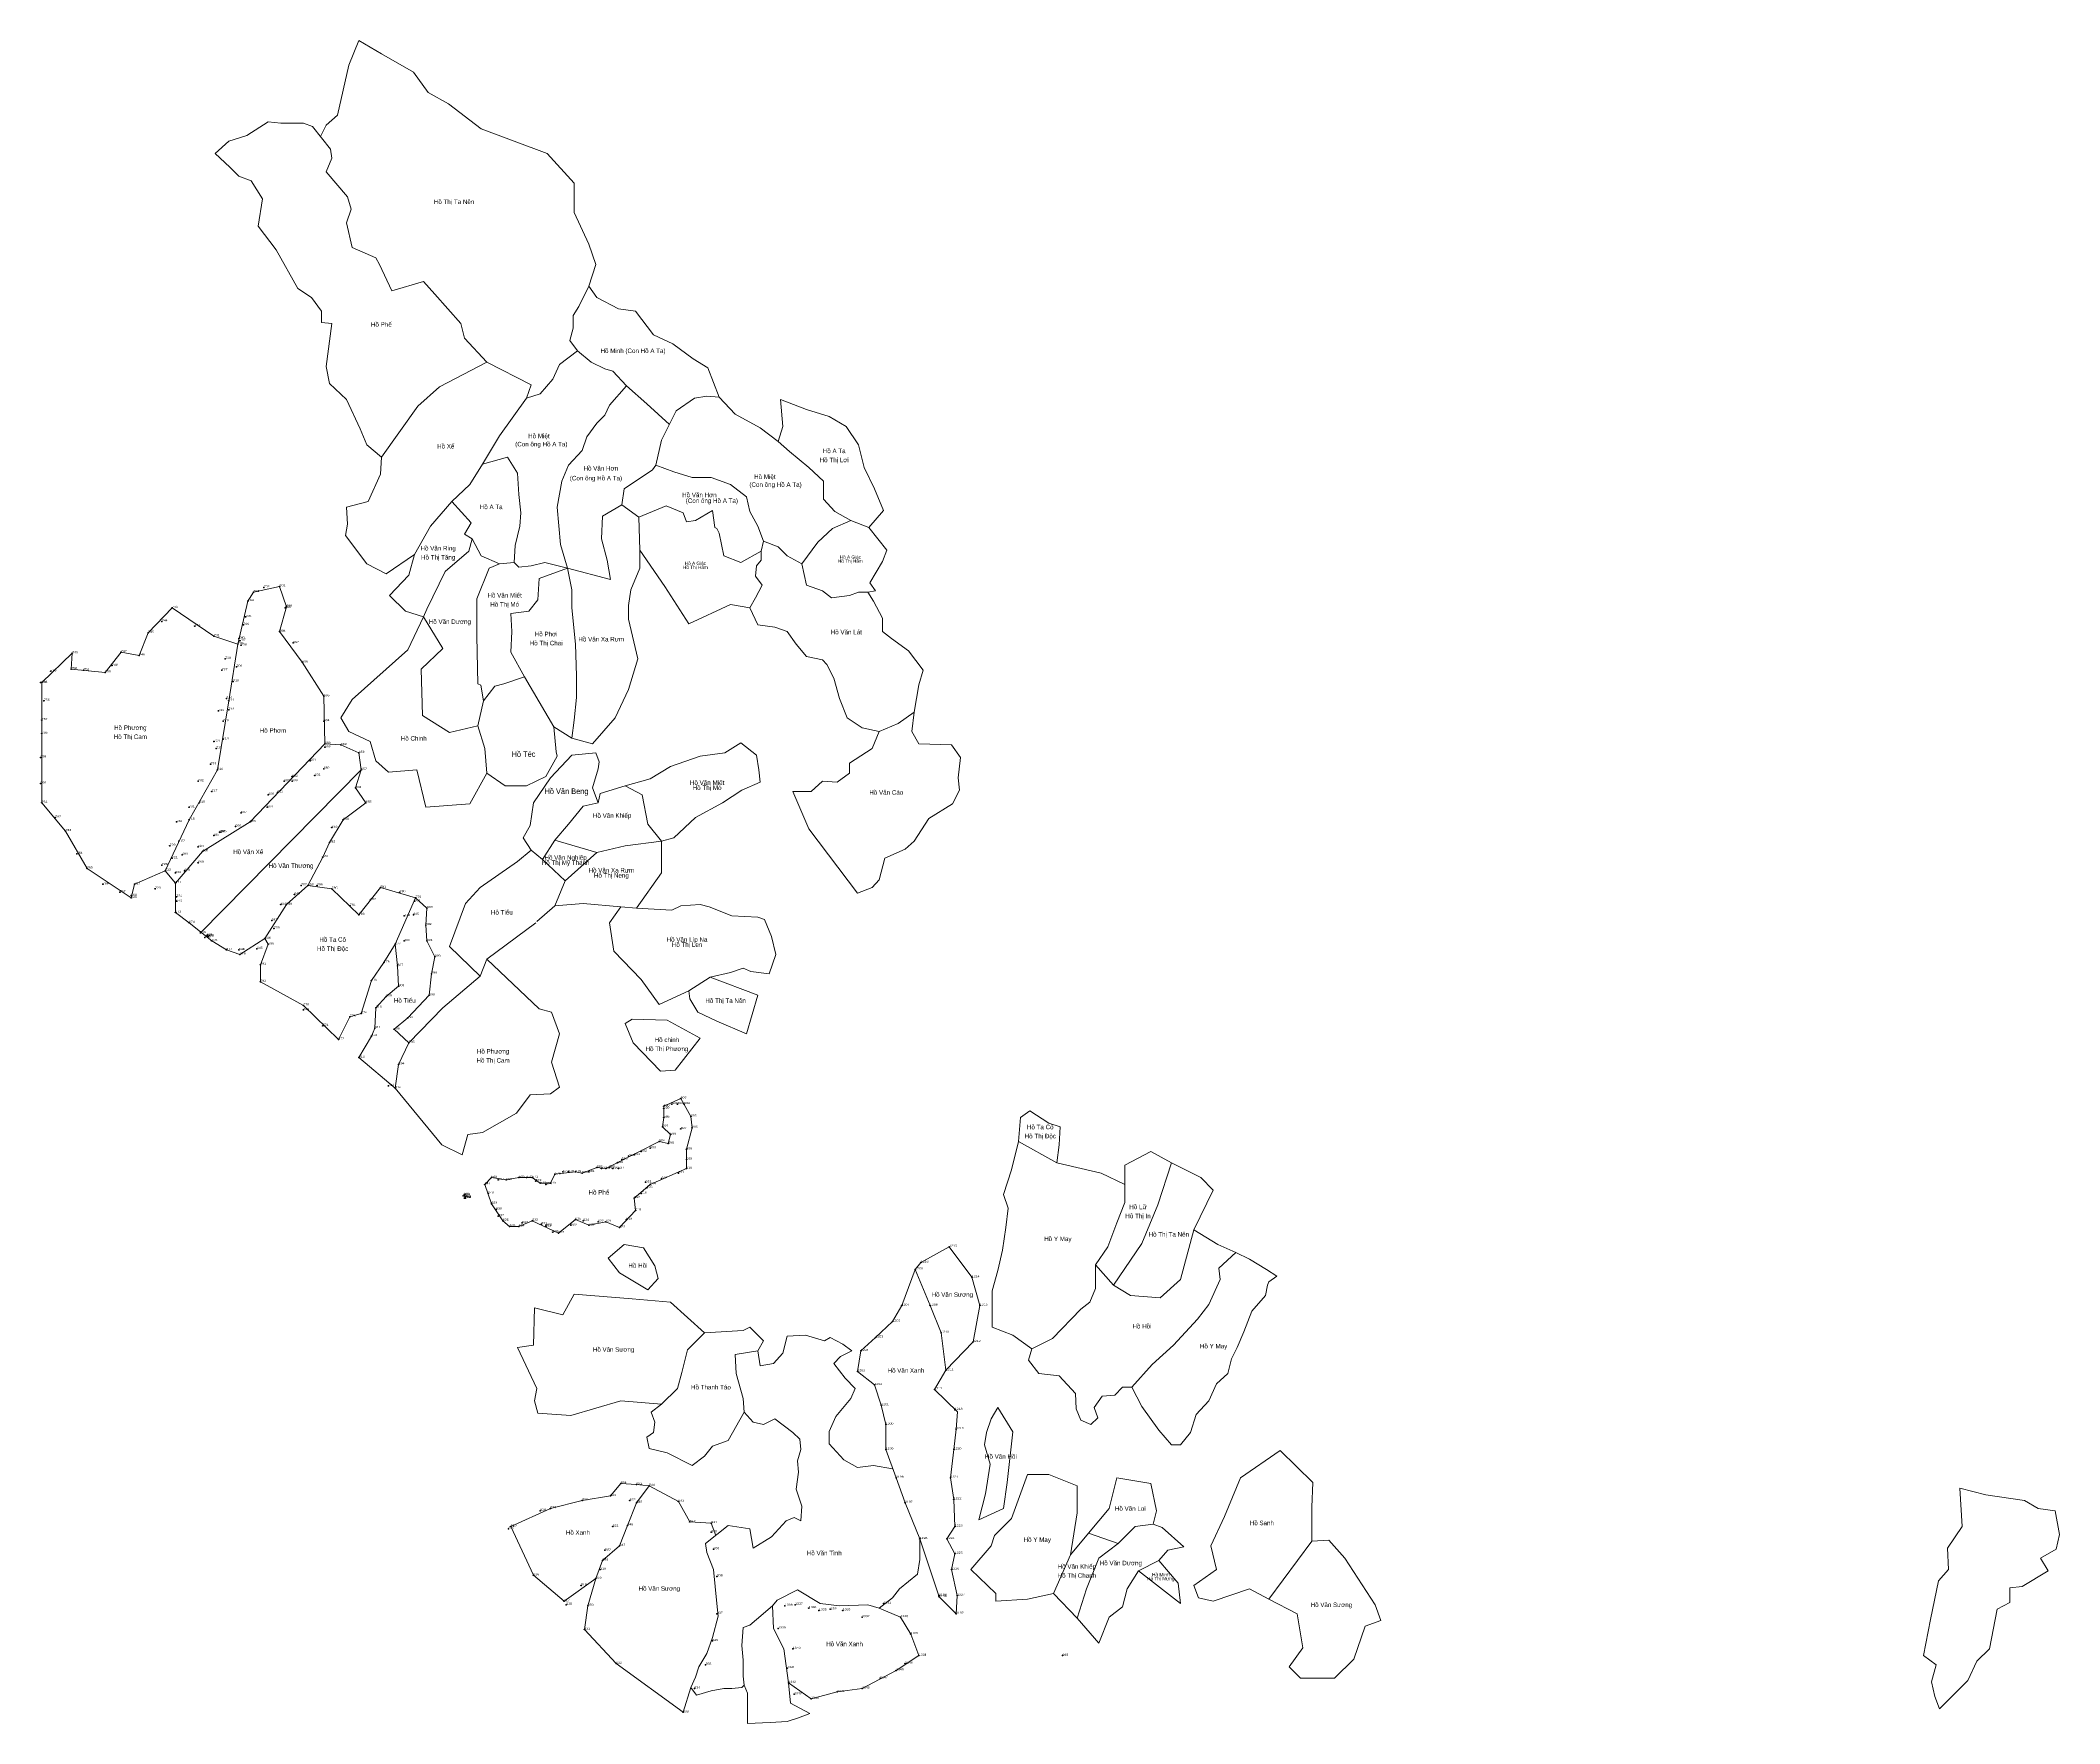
# Model space of a CAD drawing. Header units: metres. Extents: x 549244 to 555620, y 1839739 to 1842785.
# Drawn here: x 552417 to 554199, y 1841299 to 1842785 of the extents above; entities that cross this region are included whole.
import ezdxf
from ezdxf.enums import TextEntityAlignment as Align

# ---------------------------------------------------------------- set-up
doc = ezdxf.new("R2010")
doc.units = ezdxf.units.M
doc.header["$LTSCALE"] = 0.72
doc.header["$PDMODE"] = 32
doc.header["$PDSIZE"] = 0.36
doc.layers.add('10', color=7, linetype='Continuous', lineweight=13)
doc.layers.add('15', color=7, linetype='Continuous', lineweight=13)
doc.layers.add('12', color=7, linetype='Continuous')
doc.layers.add('7', color=7, linetype='Continuous')

msp = doc.modelspace()

# ---------------------------------------------------------------- linework, layer by layer
at = {"layer": '10'}
for p, q in [((553154, 1842299), (553149, 1842306)), ((552870, 1842179), (552886, 1842169)), ((552558, 1841997), (552700, 1842141)), ((552871, 1842079), (552908, 1842068)), ((552943, 1842019), (552965, 1842050)), ((552855, 1842007), (552871, 1842021)), ((552943, 1842019), (552929, 1842020)), ((552943, 1842019), (552944.09, 1842020.6)), ((553189, 1841700), (553194, 1841706)), ((553380, 1841596), (553389, 1841579)), ((553404, 1841558), (553389, 1841579))]:
    msp.add_line(p, q, dxfattribs=at)
for points in [[(553132, 1842361), (553116, 1842354), (553103, 1842342)], [(553132, 1842361), (553148, 1842355), (553164, 1842335), (553160, 1842325), (553149, 1842306)], [(552747, 1842331), (552742, 1842313), (552725, 1842295), (552739, 1842281)], [(552798, 1842345), (552795, 1842334), (552774, 1842316), (552758, 1842283), (552755, 1842276), (552739, 1842281)], [(552946, 1842335), (552946, 1842319), (552938, 1842300), (552936, 1842286), (552936, 1842274), (552944, 1842239), (552936, 1842212), (552924, 1842187), (552904, 1842164), (552886, 1842169)], [(552822, 1842323), (552813, 1842319), (552802, 1842292), (552802, 1842259), (552803, 1842217), (552805.45, 1842215.91), (552808, 1842202)], [(552844, 1842223), (552832, 1842245), (552833, 1842263), (552832, 1842279), (552848, 1842281), (552856, 1842291), (552857, 1842310), (552882, 1842319)], [(552886, 1842169), (552888, 1842185), (552890, 1842205), (552890, 1842224), (552889, 1842252), (552886, 1842284), (552886, 1842300), (552882, 1842319)], [(553154, 1842299), (553147, 1842298), (553139, 1842298), (553131, 1842295)], [(552591, 1842252), (552570, 1842259), (552533, 1842284), (552512, 1842262), (552504, 1842242), (552488, 1842245), (552474, 1842227), (552444, 1842230), (552445, 1842244), (552418, 1842218), (552418, 1842173), (552418, 1842112), (552439, 1842087), (552458, 1842054), (552497, 1842028), (552500, 1842040), (552527, 1842052)], [(552772, 1842248), (552755, 1842276), (552741, 1842247), (552692, 1842203), (552682, 1842187), (552689, 1842175), (552708, 1842166), (552713, 1842149), (552724, 1842139), (552749, 1842141), (552757, 1842108), (552796, 1842111), (552811, 1842138)], [(552772, 1842248), (552753, 1842230), (552754, 1842189), (552778, 1842174), (552803, 1842180)], [(553188, 1842192), (553186, 1842175), (553192, 1842164), (553221, 1842163), (553229, 1842152), (553227, 1842134), (553228, 1842123), (553222, 1842111), (553201, 1842098), (553188, 1842078), (553180, 1842071), (553162, 1842063), (553157, 1842044), (553151, 1842037), (553138, 1842032), (553095, 1842089), (553081, 1842122)], [(553081, 1842122), (553097, 1842122), (553107, 1842131), (553120, 1842130), (553131, 1842138), (553131, 1842147), (553151, 1842160), (553157, 1842175)], [(552536, 1842041), (552536, 1842015), (552548, 1842006), (552568, 1841990), (552581, 1841982), (552593, 1841978), (552615, 1841992), (552634, 1842022), (552653, 1842039), (552666, 1842064), (552672, 1842077), (552684, 1842097), (552704, 1842112), (552695, 1842125), (552700, 1842141), (552698, 1842156), (552682, 1842163), (552668, 1842164)], [(552909, 1842112), (552904, 1842125), (552909, 1842142), (552910, 1842148), (552907, 1842156), (552886, 1842154), (552867, 1842134), (552852, 1842112), (552849, 1842092), (552843, 1842081), (552850, 1842070), (552860, 1842062)], [(552933, 1842127), (552955, 1842133), (552973, 1842144), (552999, 1842153), (553021, 1842156), (553035, 1842165), (553049, 1842154), (553051, 1842141), (553052, 1842130), (553036, 1842123), (553019, 1842112), (552995, 1842099), (552976, 1842081), (552965, 1842078)], [(552965, 1842078), (552953, 1842093), (552948, 1842119), (552933, 1842127), (552911, 1842120), (552909, 1842112), (552896, 1842109), (552883, 1842093), (552871, 1842079), (552860, 1842062), (552880, 1842043)], [(552778, 1841985), (552792, 1842023), (552805, 1842037), (552838, 1842060), (552850, 1842070)], [(552929, 1842020), (552896, 1842023), (552871, 1842021), (552880, 1842043), (552908, 1842068), (552933, 1842074), (552965, 1842078), (552965, 1842050)], [(552653, 1842039), (552674, 1842036), (552698, 1842013), (552717, 1842037), (552748, 1842028), (552730, 1841987), (552720, 1841971), (552709, 1841955), (552700, 1841926), (552690, 1841923), (552680, 1841903), (552649, 1841933), (552611, 1841954), (552611, 1841969), (552618, 1841987), (552615, 1841992)], [(552762, 1841961), (552765, 1841976), (552758, 1841990), (552757, 1842004), (552758, 1842019), (552748, 1842028)], [(552929, 1842020), (552919, 1842006), (552923, 1841981), (552947, 1841956), (552963, 1841934), (552989, 1841946), (553008, 1841958), (553026, 1841962), (553037, 1841966), (553044, 1841963), (553060, 1841961), (553066, 1841978), (553062, 1841994), (553056, 1842009), (553050, 1842011), (553027, 1842012), (553007, 1842020), (552999, 1842022), (552982, 1842021), (552974, 1842017), (552943, 1842019)], [(552778, 1841985), (552805, 1841959), (552811, 1841974), (552854, 1842006)], [(552730, 1841987), (552732, 1841968), (552733, 1841950), (552722, 1841941), (552713, 1841931), (552712, 1841913), (552709, 1841906), (552698, 1841887), (552730, 1841860), (552733, 1841881), (552742, 1841900), (552729, 1841912), (552741, 1841922), (552760, 1841942), (552762, 1841961)], [(552811, 1841974), (552857, 1841930), (552868, 1841927), (552875, 1841908), (552868, 1841883), (552875, 1841861), (552867, 1841855), (552849, 1841854), (552837, 1841838), (552807, 1841821), (552794, 1841819), (552789, 1841801), (552771, 1841810), (552730, 1841860)], [(552742, 1841900), (552772, 1841931), (552805, 1841959)], [(552989, 1841946), (552990, 1841939), (552997, 1841927), (553014, 1841919), (553040, 1841908), (553050, 1841942), (553008, 1841958)], [(553280, 1841813), (553282, 1841834), (553290, 1841840), (553307, 1841829), (553317, 1841826), (553316, 1841810), (553314, 1841794)], [(553374, 1841775), (553353, 1841785), (553314, 1841794), (553280, 1841813), (553274, 1841788), (553267, 1841766), (553271, 1841754), (553269, 1841737), (553266, 1841717), (553262, 1841699), (553257, 1841681), (553257, 1841659), (553257, 1841649), (553275, 1841642), (553292, 1841630)], [(553364, 1841686), (553348, 1841704), (553359, 1841720), (553367, 1841741), (553374, 1841759), (553374, 1841792), (553397, 1841804), (553415, 1841794)], [(553435, 1841735), (553456, 1841722), (553472, 1841715), (553457, 1841701), (553458, 1841691), (553448, 1841669), (553438, 1841656), (553417, 1841633), (553398, 1841616), (553380, 1841596), (553372, 1841596), (553365, 1841589), (553354, 1841588), (553347, 1841578), (553350, 1841569), (553344, 1841563), (553335, 1841567), (553331, 1841577), (553330.46, 1841590.43), (553316, 1841606), (553298, 1841608), (553289, 1841620), (553292, 1841630), (553310, 1841639), (553335, 1841665), (553343, 1841671), (553348, 1841683), (553348, 1841704)], [(553240, 1841636), (553246, 1841668), (553239, 1841693), (553219, 1841720), (553194, 1841706)], [(553472, 1841715), (553484, 1841709), (553499, 1841700), (553508, 1841694), (553501, 1841689), (553500, 1841686), (553498, 1841677), (553486, 1841663), (553479, 1841645), (553473, 1841631), (553468, 1841621), (553465, 1841608), (553455, 1841599), (553448, 1841584), (553437, 1841572), (553432, 1841556), (553423, 1841545)], [(553138, 1841610), (553141, 1841628), (553154, 1841640), (553169, 1841654), (553177, 1841668), (553189, 1841700), (553202, 1841668), (553212, 1841644), (553216, 1841611)], [(552965, 1841581), (552929, 1841584), (552885, 1841571), (552856, 1841573), (552853, 1841584), (552855, 1841595), (552838, 1841631), (552852, 1841633), (552853, 1841666), (552878, 1841660), (552888, 1841678), (552939, 1841674), (552973, 1841671), (553003, 1841644)], [(553050, 1841628), (553055, 1841637), (553043, 1841649), (553037, 1841646), (553003, 1841644), (552988, 1841629), (552983, 1841609), (552979, 1841595), (552965, 1841581), (552956, 1841574), (552959, 1841565), (552958, 1841556), (552952, 1841552), (552954, 1841542), (552970, 1841538), (552992, 1841527), (553003, 1841535), (553010, 1841544), (553024, 1841549), (553038, 1841574)], [(553082, 1841481), (553088, 1841478), (553089, 1841491), (553084, 1841506), (553086, 1841521), (553085, 1841531), (553088, 1841541), (553087, 1841550), (553081, 1841556), (553065, 1841568), (553055, 1841563), (553046, 1841565), (553038, 1841574), (553037, 1841586), (553031, 1841608), (553030, 1841625), (553050, 1841628), (553052, 1841615), (553064, 1841617), (553072, 1841626), (553076, 1841641), (553092, 1841642), (553109, 1841637), (553114, 1841640), (553125, 1841634), (553133, 1841628), (553123, 1841623), (553117, 1841617), (553127, 1841604), (553136, 1841595), (553132, 1841586), (553119, 1841570), (553113, 1841557), (553113, 1841546), (553126, 1841532), (553138, 1841525), (553152, 1841527), (553169, 1841524)], [(553163, 1841563), (553163, 1841541), (553172, 1841516), (553180, 1841494), (553193, 1841462), (553210, 1841411), (553225, 1841396), (553226, 1841412), (553221, 1841435), (553224, 1841449), (553217, 1841462), (553224, 1841473), (553223, 1841497), (553220, 1841516), (553223, 1841541), (553225, 1841559), (553226.29, 1841574.28), (553206, 1841594), (553216, 1841611), (553240, 1841636)], [(553163, 1841563), (553159, 1841580), (553153, 1841598), (553138, 1841610)], [(553404, 1841558), (553415, 1841545), (553423, 1841545)], [(552907, 1841427), (552879, 1841407), (552852, 1841430), (552832, 1841473), (552867, 1841489), (552895, 1841496), (552920, 1841500), (552929, 1841511), (552943, 1841510), (552954, 1841509)], [(553013, 1841465), (553009, 1841476), (552990, 1841477), (552980, 1841495), (552954, 1841509), (552943, 1841494), (552935, 1841474), (552928, 1841456), (552913, 1841443), (552907, 1841427), (552900, 1841403), (552897, 1841382), (552925, 1841352), (552984, 1841309), (552991, 1841331)], [(553260, 1841414), (553238, 1841435), (553256, 1841456), (553259, 1841465), (553274, 1841480), (553288, 1841519), (553307, 1841519), (553332, 1841509), (553332, 1841485), (553326, 1841448)], [(553342, 1841467), (553360, 1841489), (553367, 1841516), (553397, 1841511), (553402, 1841487), (553399, 1841475)], [(553193, 1841462), (553193, 1841444), (553191, 1841431), (553175, 1841418), (553169, 1841410), (553157, 1841401), (553147, 1841404), (553122, 1841403), (553105, 1841405), (553085, 1841417), (553067, 1841408), (553063, 1841403), (553049, 1841391), (553043, 1841386), (553037, 1841384), (553036, 1841368), (553037, 1841355), (553037, 1841341), (553038, 1841333), (553036, 1841331), (553027, 1841330), (553020, 1841330), (553009, 1841328), (552996, 1841324), (552991, 1841331), (552995, 1841340), (552998, 1841349), (553005, 1841361), (553010, 1841375), (553015, 1841394), (553014, 1841405), (553011, 1841435), (553005, 1841450), (553004, 1841458), (553024, 1841474), (553043, 1841471), (553046, 1841454), (553062, 1841464), (553075, 1841478), (553082, 1841481)], [(553404, 1841443), (553412, 1841452), (553426, 1841455), (553407, 1841472), (553399, 1841475), (553383, 1841473), (553368, 1841458)], [(553539, 1841460), (553554, 1841461), (553568, 1841445), (553595, 1841404), (553600, 1841390), (553586, 1841385), (553576, 1841356), (553559, 1841339), (553529, 1841339), (553519, 1841349), (553531, 1841366), (553526, 1841396), (553501, 1841409)], [(553404, 1841443), (553386, 1841434), (553423, 1841405)], [(553404, 1841443), (553421, 1841423), (553423, 1841405)], [(553332, 1841392), (553351, 1841370), (553360, 1841393), (553372, 1841402), (553376, 1841418), (553386, 1841434)], [(553038, 1841333), (553041, 1841326), (553041, 1841319), (553041, 1841309), (553041, 1841299), (553061, 1841300), (553076, 1841301), (553086, 1841304), (553096, 1841308), (553079, 1841317), (553077, 1841335), (553073, 1841365), (553064, 1841383), (553063, 1841403)], [(553311, 1841414), (553288, 1841409), (553260, 1841407), (553260, 1841414)], [(553157, 1841401), (553176, 1841393), (553185, 1841378), (553192, 1841359), (553172, 1841346), (553142, 1841330), (553120, 1841327), (553097, 1841321), (553077, 1841335)]]:
    msp.add_lwpolyline(points, dxfattribs=at)
for points in [[(552628, 1842303), (552605, 1842298), (552600, 1842290), (552591, 1842252), (552583, 1842202), (552573, 1842141), (552548, 1842097), (552527, 1842052), (552536, 1842041), (552560, 1842069), (552602, 1842095), (552668, 1842164), (552667, 1842206), (552648, 1842236), (552628, 1842263), (552634, 1842285)], [(552846, 1842127), (552827, 1842127), (552811, 1842138), (552809, 1842160), (552803, 1842180), (552808, 1842202), (552818, 1842215), (552826, 1842217), (552844, 1842223), (552857, 1842201), (552870, 1842179), (552872, 1842157), (552873, 1842153), (552863, 1842135)], [(552977, 1841876), (552999, 1841904), (552970, 1841920), (552939, 1841921), (552933, 1841917), (552940, 1841900), (552964, 1841875)], [(552809, 1841775), (552815, 1841758), (552825, 1841743), (552831, 1841738), (552839, 1841738), (552851, 1841743), (552874, 1841732), (552889, 1841744), (552901, 1841739), (552916, 1841742), (552928, 1841737), (552942, 1841752), (552941, 1841763), (552955, 1841775), (552987, 1841789), (552987, 1841806), (552992, 1841825), (552991, 1841835), (552982, 1841851), (552967, 1841844), (552967, 1841834), (552966, 1841826), (552973, 1841819), (552971, 1841811), (552963, 1841813), (552926, 1841794), (552916, 1841789), (552908, 1841790), (552895, 1841785), (552889, 1841786), (552871, 1841784), (552867, 1841776), (552858, 1841776), (552851, 1841781), (552839, 1841781), (552828, 1841779), (552815, 1841781)], [(553364, 1841686), (553389, 1841723), (553403, 1841757), (553415, 1841794), (553441, 1841781), (553452, 1841770), (553435, 1841735), (553423, 1841691), (553405, 1841675), (553379, 1841677)], [(552918, 1841710), (552932, 1841722), (552949, 1841719), (552959, 1841703), (552962, 1841692), (552953, 1841682), (552928, 1841697)], [(553245, 1841479), (553251, 1841502), (553255, 1841528), (553250, 1841545), (553252, 1841556), (553256, 1841568), (553262, 1841578), (553275.07, 1841556.68), (553270, 1841512), (553267, 1841489)], [(553501, 1841409), (553539, 1841460), (553539, 1841490), (553540, 1841512), (553511, 1841540), (553476, 1841516), (553462, 1841482), (553450, 1841456), (553455, 1841435), (553435, 1841421), (553439, 1841410), (553452, 1841407), (553484, 1841418)], [(554111, 1841507), (554134, 1841501), (554168, 1841496), (554180, 1841489), (554195, 1841487), (554199, 1841466), (554196, 1841453), (554182, 1841445), (554189, 1841434), (554166, 1841420), (554155, 1841419), (554155, 1841406), (554144, 1841400), (554137, 1841365), (554126, 1841354), (554118, 1841337), (554093, 1841312), (554089, 1841323), (554086, 1841336), (554090, 1841351), (554079, 1841359), (554085, 1841391), (554092, 1841425), (554101, 1841435), (554100, 1841454), (554113, 1841473)]]:
    msp.add_lwpolyline(points, close=True, dxfattribs=at)
at = {"layer": '15'}
for points in [[(552901, 1842568), (552907, 1842587), (552901, 1842605), (552888, 1842633), (552888, 1842659), (552864, 1842685), (552806, 1842707), (552777, 1842729), (552759, 1842739), (552746, 1842757), (552718, 1842773), (552698, 1842785), (552689, 1842763), (552679, 1842719), (552669, 1842710), (552664, 1842700)], [(552811, 1842501), (552791, 1842522), (552788, 1842535), (552765, 1842561), (552755, 1842572), (552727, 1842564), (552716, 1842587), (552713, 1842593), (552692, 1842602), (552687, 1842624), (552691, 1842636), (552688, 1842647), (552669, 1842669), (552674, 1842681), (552673, 1842689), (552657, 1842709), (552649, 1842712), (552629, 1842712), (552618, 1842713), (552599, 1842701), (552583, 1842696), (552571, 1842685), (552584, 1842673), (552592, 1842665), (552603, 1842661), (552613, 1842645), (552609, 1842621), (552625, 1842600), (552644, 1842566), (552656, 1842558), (552665, 1842546), (552665, 1842536), (552674, 1842535), (552669, 1842497), (552672, 1842482), (552687, 1842468), (552699, 1842442), (552705, 1842428), (552718, 1842417)], [(553016, 1842470), (553006, 1842496), (552993, 1842504), (552975, 1842517), (552958, 1842525), (552942, 1842546), (552927, 1842548), (552908, 1842558), (552901, 1842568), (552892, 1842550), (552887, 1842542), (552887, 1842531), (552884, 1842520), (552891, 1842511), (552903, 1842501), (552915, 1842495), (552922, 1842493), (552934, 1842480), (552952, 1842464), (552972, 1842446)], [(552891, 1842511), (552875, 1842499), (552869, 1842486), (552858, 1842473), (552846, 1842469)], [(552934, 1842480), (552919, 1842463), (552915, 1842454), (552908, 1842447), (552899, 1842435), (552895, 1842423), (552883, 1842410), (552877, 1842396), (552873, 1842373), (552876, 1842340), (552882, 1842319), (552920, 1842309), (552917, 1842326), (552912, 1842345), (552913, 1842365), (552930, 1842375)], [(553132, 1842361), (553118, 1842369), (553108, 1842380), (553108, 1842396), (553095, 1842408), (553078, 1842422), (553068, 1842431), (553052, 1842443), (553030, 1842455), (553016, 1842470), (553005, 1842471), (552994, 1842469), (552978, 1842458), (552965, 1842432), (552960, 1842410), (552976, 1842404), (552992, 1842399), (553009, 1842399), (553026, 1842393), (553040, 1842382), (553043, 1842369), (553050, 1842356), (553055, 1842343), (553068, 1842338), (553076, 1842330), (553089, 1842323)], [(553068, 1842431), (553072, 1842444), (553070, 1842468), (553093, 1842459), (553113, 1842453), (553128, 1842444), (553139, 1842428), (553144, 1842408), (553153, 1842389), (553161, 1842370), (553148, 1842355)], [(552882, 1842319), (552862, 1842324), (552850, 1842321), (552839, 1842320), (552835, 1842324), (552836, 1842339), (552840, 1842356), (552841, 1842368), (552839, 1842384), (552838, 1842403), (552829, 1842417), (552807, 1842411)], [(552960, 1842410), (552957, 1842406), (552932, 1842389), (552930, 1842375), (552945, 1842364), (552969, 1842374), (552984, 1842368), (552987, 1842360), (552995, 1842361), (553010, 1842370), (553012, 1842355), (553014, 1842354), (553016, 1842350), (553020, 1842330), (553035, 1842324), (553053, 1842334), (553055, 1842343)], [(552780, 1842378), (552797, 1842359), (552791, 1842349), (552798, 1842345), (552806, 1842330), (552822, 1842323), (552835, 1842324)], [(552945, 1842364), (552946, 1842335), (552968, 1842303), (552989, 1842270), (553026, 1842287), (553043, 1842284), (553048, 1842293), (553054, 1842304), (553048, 1842312), (553049, 1842321), (553053, 1842326), (553053, 1842334)], [(553103, 1842342), (553089, 1842323), (553093, 1842304), (553107, 1842299), (553115, 1842293), (553131, 1842295)], [(553043, 1842284), (553050, 1842269), (553065, 1842267), (553076, 1842263), (553084, 1842252), (553093, 1842241), (553107, 1842238), (553111, 1842234), (553117, 1842222), (553122, 1842204), (553129, 1842187), (553142, 1842178), (553157, 1842175), (553174, 1842182), (553188, 1842192), (553192, 1842216), (553196, 1842229), (553183, 1842246), (553168, 1842257), (553160, 1842263), (553160, 1842275), (553152, 1842290), (553147, 1842298)]]:
    msp.add_lwpolyline(points, dxfattribs=at)
for points in [[(552750, 1842462), (552718, 1842417), (552717, 1842402), (552706, 1842378), (552687, 1842373), (552688, 1842358), (552686, 1842348), (552705, 1842323), (552722, 1842314), (552747, 1842331), (552761, 1842356), (552780, 1842378), (552796, 1842393), (552807, 1842411), (552822, 1842436), (552846, 1842469), (552850, 1842481), (552811, 1842501), (552769, 1842479)], [(553342, 1841467), (553368, 1841458), (553351, 1841445), (553340, 1841418), (553332, 1841392), (553311, 1841414), (553326, 1841448)]]:
    msp.add_lwpolyline(points, close=True, dxfattribs=at)
at = {"layer": '7'}
for p in [(552605, 1842298), (552614, 1842302), (552628, 1842303), (552533, 1842284), (552598, 1842276), (552600, 1842290), (552633, 1842284), (552634, 1842285), (552512, 1842262), (552524, 1842272), (552553, 1842268), (552570, 1842259), (552596, 1842269), (552628, 1842263), (552445, 1842244), (552488, 1842245), (552504, 1842242), (552591, 1842252), (552592, 1842257), (552593, 1842255), (552594, 1842251), (552640, 1842253), (552426, 1842228), (552444, 1842230), (552455, 1842229), (552474, 1842227), (552480, 1842233), (552577, 1842229), (552580, 1842239), (552590, 1842232), (552648, 1842236), (552417, 1842218), (552418, 1842218), (552581, 1842204), (552587, 1842219), (552667, 1842206), (552420, 1842202), (552574, 1842193), (552583, 1842202), (552583, 1842194), (552418, 1842185), (552418, 1842173), (552578, 1842184), (552578, 1842168), (552667, 1842184), (552417, 1842152), (552570, 1842166), (552572, 1842160), (552668, 1842164), (552668, 1842161), (552682, 1842163), (552698, 1842156), (552567, 1842146), (552573, 1842141), (552639, 1842135), (552655, 1842149), (552659, 1842136), (552667, 1842142), (552700, 1842141), (552417, 1842129), (552556, 1842131), (552568, 1842122), (552618, 1842119), (552626, 1842121), (552632, 1842131), (552639, 1842131), (552695, 1842125), (552418, 1842112), (552430, 1842099), (552548, 1842108), (552548, 1842097), (552557, 1842112), (552594, 1842103), (552617, 1842108), (552684, 1842097), (552704, 1842112), (552439, 1842087), (552537, 1842095), (552570, 1842083), (552575, 1842086), (552576, 1842086), (552589, 1842091), (552602, 1842095), (552674, 1842090), (552449, 1842067), (552531, 1842074), (552533, 1842063), (552539, 1842078), (552542, 1842066), (552556, 1842073), (552560, 1842069), (552666, 1842064), (552672, 1842077), (552458, 1842054), (552524, 1842057), (552527, 1842052), (552536, 1842050), (552544, 1842052), (552556, 1842059), (552472, 1842040), (552487, 1842033), (552497, 1842030), (552497, 1842028), (552500, 1842040), (552518, 1842036), (552536, 1842041), (552537, 1842029), (552641, 1842031), (552647, 1842039), (552653, 1842039), (552661, 1842039), (552674, 1842036), (552708, 1842026), (552717, 1842037), (552734, 1842033), (552748, 1842028), (552536, 1842015), (552537, 1842025), (552621, 1842008), (552629, 1842022), (552634, 1842022), (552690, 1842021), (552698, 1842013), (552738, 1842012), (552746, 1842013), (552747, 1842025), (552758, 1842019), (552548, 1842006), (552558, 1841997), (552562, 1841993), (552564, 1841995), (552564, 1841994), (552565, 1841994), (552568, 1841990), (552615, 1841992), (552623, 1842001), (552738, 1841990), (552757, 1842004), (552758, 1841990), (552581, 1841982), (552592, 1841982), (552593, 1841978), (552608, 1841983), (552618, 1841987), (552730, 1841987), (552765, 1841976), (552611, 1841969), (552709, 1841955), (552720, 1841971), (552732, 1841968), (552762, 1841961), (552611, 1841954), (552722, 1841941), (552733, 1841950), (552760, 1841942), (552649, 1841933), (552649, 1841929), (552690, 1841923), (552700, 1841926), (552713, 1841931), (552741, 1841922), (552666, 1841915), (552680, 1841903), (552709, 1841906), (552712, 1841913), (552729, 1841912), (552698, 1841887), (552742, 1841900), (552733, 1841881), (552724, 1841862), (552730, 1841860), (552982, 1841851), (552967, 1841844), (552967, 1841842), (552967, 1841834), (552974, 1841846), (552979, 1841846), (552985, 1841846), (552991, 1841835), (552963, 1841813), (552966, 1841826), (552973, 1841819), (552982, 1841824), (552992, 1841825), (552926, 1841794), (552930, 1841797), (552936, 1841800), (552941, 1841801), (552947, 1841804), (552955, 1841807), (552971, 1841811), (552987, 1841806), (552987, 1841797), (552815, 1841781), (552821, 1841779), (552828, 1841779), (552839, 1841781), (552846, 1841781), (552851, 1841781), (552854, 1841778), (552858, 1841776), (552867, 1841776), (552871, 1841784), (552878, 1841786), (552883, 1841786), (552889, 1841786), (552895, 1841785), (552901, 1841786), (552908, 1841790), (552912, 1841789), (552916, 1841789), (552919, 1841790), (552922, 1841789), (552927, 1841789), (552951, 1841777), (552965, 1841780), (552980, 1841785), (552987, 1841789), (552790, 1841765), (552791, 1841766), (552791, 1841765), (552791, 1841763), (552792, 1841764), (552792, 1841763), (552809, 1841775), (552812, 1841767), (552863, 1841775), (552941, 1841763), (552947, 1841767), (552952, 1841772), (552955, 1841775), (552815, 1841758), (552819, 1841753), (552821, 1841747), (552825, 1841743), (552842, 1841741), (552851, 1841743), (552889, 1841744), (552896, 1841743), (552909, 1841742), (552916, 1841742), (552934, 1841744), (552942, 1841752), (552831, 1841738), (552839, 1841738), (552859, 1841740), (552863, 1841739), (552863, 1841738), (552869, 1841733), (552874, 1841732), (552885, 1841739), (552901, 1841739), (552928, 1841737), (553194, 1841706), (553219, 1841720), (553189, 1841700), (553239, 1841693), (553169, 1841654), (553177, 1841668), (553202, 1841668), (553246, 1841668), (553154, 1841640), (553212, 1841644), (553240, 1841636), (553141, 1841628), (553138, 1841610), (553153, 1841598), (553216, 1841611), (553159, 1841580), (553206, 1841594), (553163, 1841563), (553224, 1841576), (553225, 1841559), (553163, 1841541), (553223, 1841541), (552929, 1841511), (552943, 1841510), (552954, 1841509), (553172, 1841516), (553220, 1841516), (552895, 1841496), (552920, 1841500), (552937, 1841496), (552943, 1841494), (552980, 1841495), (553180, 1841494), (553223, 1841497), (552832, 1841473), (552858, 1841487), (552867, 1841489), (552922, 1841473), (552935, 1841474), (552990, 1841477), (553009, 1841476), (553224, 1841473), (552830, 1841471), (552928, 1841456), (553009, 1841468), (553193, 1841462), (553217, 1841462), (552913, 1841443), (552915, 1841452), (553011, 1841453), (553224, 1841449), (552852, 1841430), (552894, 1841421), (552907, 1841427), (552911, 1841435), (553014, 1841429), (553221, 1841435), (552879, 1841407), (552881, 1841404), (552900, 1841403), (553074, 1841403), (553083, 1841404), (553161, 1841405), (553210, 1841412), (553210, 1841411), (553226, 1841412), (553014, 1841396), (553095, 1841401), (553104, 1841399), (553114, 1841400), (553125, 1841399), (553142, 1841393), (553176, 1841393), (553225, 1841396), (552897, 1841382), (553010, 1841372), (553068, 1841383), (553185, 1841378), (552925, 1841352), (553004, 1841351), (553081, 1841365), (553180, 1841352), (553192, 1841359), (553319, 1841359), (553076, 1841348), (553077, 1841335), (553158, 1841339), (553172, 1841346), (552994, 1841330), (553082, 1841325), (553097, 1841321), (553120, 1841327), (553142, 1841330), (552984, 1841309)]:
    msp.add_point(p, dxfattribs=at)

# ---------------------------------------------------------------- texts
at = {"layer": '10'}
for s, height, width, p in [('Hồ Văn Ring', 4, 0.9, (552767.89, 1842334.66)), ('Hồ Thị Tăng', 4, 0.9, (552767.9, 1842326.66)), ('Hồ A Giác', 3, 0.9, (553131.69, 1842327.31)), ('Hồ Thị Hăm', 3, 0.9, (552994.93, 1842318.37)), ('Hồ A Giác', 3, 0.9, (552994.94, 1842321.87)), ('Hồ Thị Hăm', 3, 0.9, (553131.69, 1842323.81)), ('Hồ Văn Miết', 4, 0.95, (552826.57, 1842293.1)), ('Hồ Thị Mó', 4, 0.95, (552826.57, 1842285.1)), ('Hồ Văn Dương', 4, 0.9, (552778.23, 1842269.82)), ('Hồ Phơi', 4, 0.9, (552863.23, 1842258.92)), ('Hồ Văn Xa Rưm', 4, 0.9, (552911.84, 1842254.34)), ('Hồ Thị Chai', 4, 0.9, (552863.23, 1842250.92)), ('Hồ Thị Cam', 4, 0.9, (552496.23, 1842168.22)), ('Hồ Phương', 4, 0.9, (552496.22, 1842176.22)), ('Hồ Phơm', 4, 0.9, (552622.14, 1842173.79)), ('Hồ Chinh', 4, 0.9, (552746.37, 1842166.79)), ('Hồ Téc', 5, 0.9, (552843.23, 1842152.43)), ('Hồ Văn Beng', 5, 0.9, (552881.16, 1842119.64)), ('Hồ Văn Miết', 4, 0.95, (553005.27, 1842127.7)), ('Hồ Thị Mó', 4, 0.95, (553005.26, 1842123.2)), ('Hồ Văn Cáo', 4, 0.9, (553163.42, 1842119.08)), ('Hồ Văn Khiếp', 4, 0.9, (552921.46, 1842098.65)), ('Hồ Văn Xế', 4, 0.9, (552600.27, 1842066.58)), ('Hồ Thị Mỹ Thanh', 4, 0.9, (552880.39, 1842057.12)), ('Hồ Văn Nghiệp', 4, 0.9, (552880.39, 1842061.62)), ('Hồ Văn Thương', 4, 0.9, (552638.07, 1842054.41)), ('Hồ Văn Xa Rưm', 4, 0.9, (552920.79, 1842050.36)), ('Hồ Thị Neng', 4, 0.9, (552920.8, 1842045.86)), ('Hồ Tiếu', 4, 0.9, (552824.12, 1842013.24)), ('Hồ Ta Cô', 4, 0.9, (552674.81, 1841989.16)), ('Hồ Văn Líp Na', 4, 0.9, (552987.57, 1841989.2)), ('Hồ Thị Độc', 4, 0.95, (552674.81, 1841981.16)), ('Hồ Thị Len', 4, 0.9, (552987.57, 1841984.7)), ('Hồ Tiếu', 4, 0.9, (552738.41, 1841935.45)), ('Hồ chinh', 4, 0.9, (552969.84, 1841900.7)), ('Hồ Thị Cam', 4, 0.9, (552816.38, 1841882.51)), ('Hồ Phương', 4, 0.9, (552816.38, 1841890.51)), ('Hồ Thị Phương', 4, 0.9, (552969.84, 1841892.7)), ('Hồ Thị Độc', 4, 0.95, (553299.33, 1841815.72)), ('Hồ Ta Cô', 4, 0.9, (553299.32, 1841823.72)), ('Hồ Phế', 4, 0.95, (552909.78, 1841766.03)), ('Hồ Thị In', 4, 0.95, (553385.58, 1841745.17)), ('Hồ Lữ', 4, 0.95, (553385.58, 1841753.17)), ('Hồ Y May', 4, 0.9, (553314.86, 1841724.97)), ('Hồ Thị Ta Nên', 4, 0.9, (553412.78, 1841728.98)), ('Hồ Hồi', 4, 0.95, (552944.24, 1841701.44)), ('Hồ Văn Sương', 4, 0.85, (553221.73, 1841675.8)), ('Hồ Hồi', 4, 0.95, (553389.1, 1841647.85)), ('Hồ Y May', 4, 0.9, (553452.3, 1841630.24)), ('Hồ Văn Sương', 4, 0.85, (552922.76, 1841627.29)), ('Hồ Thanh Táo', 4, 0.9, (553008.64, 1841594.03)), ('Hồ Văn Xanh', 4, 0.85, (553180.81, 1841608.76)), ('Hồ Văn Loi', 4, 0.9, (553378.77, 1841486.91)), ('Hồ Sanh', 4, 0.85, (553494.93, 1841474.16)), ('Hồ Xanh', 4, 0.85, (552891.23, 1841465.75)), ('Hồ Văn Dương', 4, 0.9, (553370.43, 1841438.78)), ('Hồ Văn Sương', 4, 0.85, (552963.11, 1841416.3)), ('Hồ Thị Mưng', 3, 0.95, (553405.74, 1841425.46)), ('Hồ Minh', 3, 0.95, (553405.74, 1841428.96)), ('Hồ Văn Sương', 4, 0.85, (553556.32, 1841401.93)), ('Hồ Văn Xanh', 4, 0.85, (553126.62, 1841367.32))]:
    msp.add_text(s, height=height, dxfattribs=dict(at, width=width)).set_placement(p, align=Align.CENTER)
at = {"layer": '12', "width": 1.25}
for s, p in [('703', (552605, 1842298)), ('702', (552614, 1842302)), ('701', (552628, 1842303)), ('743', (552533, 1842284)), ('705', (552598, 1842276)), ('704', (552600, 1842290)), ('700', (552633, 1842284)), ('699', (552634, 1842285)), ('745', (552512, 1842262)), ('744', (552524, 1842272)), ('742', (552553, 1842268)), ('741', (552570, 1842259)), ('740', (552592, 1842257)), ('706', (552596, 1842269)), ('698', (552628, 1842263)), ('749', (552445, 1842244)), ('747', (552488, 1842245)), ('746', (552504, 1842242)), ('738', (552580, 1842239)), ('739', (552591, 1842252)), ('707', (552593, 1842255)), ('708', (552594, 1842251)), ('697', (552640, 1842253)), ('753', (552426, 1842228)), ('752', (552444, 1842230)), ('751', (552455, 1842229)), ('750', (552474, 1842227)), ('748', (552480, 1842233)), ('737', (552577, 1842229)), ('709', (552590, 1842232)), ('696', (552648, 1842236)), ('755', (552417, 1842218)), ('754', (552418, 1842218)), ('756', (552420, 1842202)), ('736', (552581, 1842204)), ('710', (552587, 1842219)), ('695', (552667, 1842206)), ('757', (552418, 1842185)), ('735', (552574, 1842193)), ('711', (552583, 1842202)), ('712', (552583, 1842194)), ('758', (552418, 1842173)), ('713', (552578, 1842184)), ('714', (552578, 1842168)), ('694', (552667, 1842184)), ('759', (552417, 1842152)), ('734', (552570, 1842166)), ('715', (552572, 1842160)), ('661', (552655, 1842149)), ('693', (552668, 1842164)), ('660', (552668, 1842161)), ('659', (552682, 1842163)), ('658', (552698, 1842156)), ('732', (552556, 1842131)), ('733', (552567, 1842146)), ('716', (552573, 1842141)), ('689', (552632, 1842131)), ('662', (552639, 1842135)), ('690', (552639, 1842131)), ('691', (552659, 1842136)), ('692', (552667, 1842142)), ('657', (552700, 1842141)), ('760', (552417, 1842129)), ('717', (552568, 1842122)), ('688', (552618, 1842119)), ('663', (552626, 1842121)), ('656', (552695, 1842125)), ('761', (552418, 1842112)), ('762', (552430, 1842099)), ('731', (552548, 1842108)), ('719', (552548, 1842097)), ('718', (552557, 1842112)), ('687', (552594, 1842103)), ('664', (552617, 1842108)), ('654', (552684, 1842097)), ('655', (552704, 1842112)), ('763', (552439, 1842087)), ('730', (552537, 1842095)), ('720', (552539, 1842078)), ('667', (552570, 1842083)), ('686', (552575, 1842086)), ('685', (552576, 1842086)), ('666', (552589, 1842091)), ('665', (552602, 1842095)), ('653', (552674, 1842090)), ('764', (552449, 1842067)), ('729', (552531, 1842074)), ('721', (552533, 1842063)), ('683', (552542, 1842066)), ('684', (552556, 1842073)), ('668', (552560, 1842069)), ('651', (552666, 1842064)), ('652', (552672, 1842077)), ('765', (552458, 1842054)), ('728', (552524, 1842057)), ('722', (552527, 1842052)), ('682', (552536, 1842050)), ('670', (552544, 1842052)), ('669', (552556, 1842059)), ('766', (552472, 1842040)), ('767', (552487, 1842033)), ('768', (552497, 1842030)), ('726', (552497, 1842028)), ('727', (552500, 1842040)), ('723', (552518, 1842036)), ('671', (552536, 1842041)), ('724', (552537, 1842029)), ('672', (552537, 1842025)), ('649', (552641, 1842031)), ('787', (552647, 1842039)), ('650', (552653, 1842039)), ('786', (552661, 1842039)), ('785', (552674, 1842036)), ('782', (552708, 1842026)), ('781', (552717, 1842037)), ('780', (552734, 1842033)), ('804', (552747, 1842025)), ('779', (552748, 1842028)), ('673', (552536, 1842015)), ('674', (552548, 1842006)), ('647', (552621, 1842008)), ('648', (552629, 1842022)), ('788', (552634, 1842022)), ('784', (552690, 1842021)), ('783', (552698, 1842013)), ('778', (552738, 1842012)), ('805', (552746, 1842013)), ('803', (552758, 1842019)), ('675', (552558, 1841997)), ('725', (552562, 1841993)), ('681', (552564, 1841995)), ('680', (552564, 1841994)), ('679', (552565, 1841994)), ('676', (552568, 1841990)), ('646', (552615, 1841992)), ('789', (552623, 1842001)), ('806', (552738, 1841990)), ('802', (552757, 1842004)), ('801', (552758, 1841990)), ('677', (552581, 1841982)), ('643', (552592, 1841982)), ('644', (552592, 1841982)), ('678', (552593, 1841978)), ('645', (552608, 1841983)), ('790', (552618, 1841987)), ('776', (552720, 1841971)), ('777', (552730, 1841987)), ('800', (552765, 1841976)), ('791', (552611, 1841969)), ('792', (552611, 1841954)), ('775', (552709, 1841955)), ('807', (552732, 1841968)), ('799', (552762, 1841961)), ('809', (552722, 1841941)), ('808', (552733, 1841950)), ('798', (552760, 1841942)), ('770', (552649, 1841933)), ('769', (552649, 1841929)), ('773', (552690, 1841923)), ('774', (552700, 1841926)), ('810', (552713, 1841931)), ('797', (552741, 1841922)), ('771', (552666, 1841915)), ('772', (552680, 1841903)), ('812', (552709, 1841906)), ('811', (552712, 1841913)), ('796', (552729, 1841912)), ('795', (552742, 1841900)), ('813', (552698, 1841887)), ('794', (552733, 1841881)), ('793', (552724, 1841862)), ('814', (552730, 1841860)), ('601', (552974, 1841846)), ('602', (552979, 1841846)), ('603', (552982, 1841851)), ('604', (552985, 1841846)), ('599', (552967, 1841842)), ('598', (552967, 1841834)), ('600', (552967, 1841844)), ('605', (552991, 1841835)), ('594', (552963, 1841813)), ('597', (552966, 1841826)), ('595', (552971, 1841811)), ('596', (552973, 1841819)), ('607', (552982, 1841824)), ('606', (552992, 1841825)), ('588', (552926, 1841794)), ('589', (552930, 1841797)), ('590', (552936, 1841800)), ('591', (552941, 1841801)), ('592', (552947, 1841804)), ('593', (552955, 1841807)), ('608', (552987, 1841806)), ('609', (552987, 1841797)), ('641', (552809, 1841775)), ('566', (552815, 1841781)), ('567', (552821, 1841779)), ('568', (552828, 1841779)), ('569', (552839, 1841781)), ('570', (552846, 1841781)), ('571', (552851, 1841781)), ('572', (552854, 1841778)), ('573', (552858, 1841776)), ('574', (552863, 1841775)), ('575', (552867, 1841776)), ('576', (552871, 1841784)), ('577', (552878, 1841786)), ('578', (552883, 1841786)), ('579', (552889, 1841786)), ('580', (552895, 1841785)), ('581', (552901, 1841786)), ('582', (552908, 1841790)), ('583', (552912, 1841789)), ('584', (552916, 1841789)), ('585', (552919, 1841790)), ('586', (552922, 1841789)), ('587', (552927, 1841789)), ('613', (552951, 1841777)), ('614', (552955, 1841775)), ('612', (552965, 1841780)), ('611', (552980, 1841785)), ('610', (552987, 1841789)), ('642', (552790, 1841765)), ('565', (552791, 1841766)), ('564', (552791, 1841765)), ('559', (552791, 1841763)), ('563', (552792, 1841764)), ('560', (552792, 1841763)), ('561', (552792, 1841763)), ('562', (552792, 1841763)), ('640', (552812, 1841767)), ('639', (552815, 1841758)), ('617', (552941, 1841763)), ('616', (552947, 1841767)), ('615', (552952, 1841772)), ('638', (552819, 1841753)), ('637', (552821, 1841747)), ('636', (552825, 1841743)), ('633', (552842, 1841741)), ('632', (552851, 1841743)), ('631', (552859, 1841740)), ('630', (552863, 1841739)), ('626', (552885, 1841739)), ('625', (552889, 1841744)), ('624', (552896, 1841743)), ('623', (552901, 1841739)), ('622', (552909, 1841742)), ('621', (552916, 1841742)), ('619', (552934, 1841744)), ('618', (552942, 1841752)), ('635', (552831, 1841738)), ('634', (552839, 1841738)), ('629', (552863, 1841738)), ('628', (552869, 1841733)), ('627', (552874, 1841732)), ('620', (552928, 1841737)), ('1216', (553194, 1841706)), ('1216', (553194, 1841706)), ('1215', (553219, 1841720)), ('1215', (553219, 1841720)), ('1208', (553189, 1841700)), ('1208', (553189, 1841700)), ('1214', (553239, 1841693)), ('1214', (553239, 1841693)), ('1207', (553177, 1841668)), ('1207', (553177, 1841668)), ('1209', (553202, 1841668)), ('1209', (553202, 1841668)), ('1213', (553246, 1841668)), ('1213', (553246, 1841668)), ('1206', (553169, 1841654)), ('1206', (553169, 1841654)), ('1205', (553154, 1841640)), ('1205', (553154, 1841640)), ('1210', (553212, 1841644)), ('1210', (553212, 1841644)), ('1212', (553240, 1841636)), ('1212', (553240, 1841636)), ('1204', (553141, 1841628)), ('1204', (553141, 1841628)), ('1203', (553138, 1841610)), ('1203', (553138, 1841610)), ('1202', (553153, 1841598)), ('1202', (553153, 1841598)), ('1211', (553216, 1841611)), ('1211', (553216, 1841611)), ('1201', (553159, 1841580)), ('1201', (553159, 1841580)), ('1217', (553206, 1841594)), ('1217', (553206, 1841594)), ('1200', (553163, 1841563)), ('1200', (553163, 1841563)), ('1218', (553224, 1841576)), ('1218', (553224, 1841576)), ('1219', (553225, 1841559)), ('1219', (553225, 1841559)), ('1199', (553163, 1841541)), ('1199', (553163, 1841541)), ('1220', (553223, 1841541)), ('1220', (553223, 1841541)), ('824', (552929, 1841511)), ('823', (552943, 1841510)), ('844', (552954, 1841509)), ('1198', (553172, 1841516)), ('1198', (553172, 1841516)), ('1221', (553220, 1841516)), ('1221', (553220, 1841516)), ('826', (552895, 1841496)), ('825', (552920, 1841500)), ('822', (552937, 1841496)), ('845', (552943, 1841494)), ('843', (552980, 1841495)), ('1197', (553180, 1841494)), ('1197', (553180, 1841494)), ('1222', (553223, 1841497)), ('1222', (553223, 1841497)), ('829', (552832, 1841473)), ('828', (552858, 1841487)), ('827', (552867, 1841489)), ('821', (552922, 1841473)), ('846', (552935, 1841474)), ('842', (552990, 1841477)), ('841', (553009, 1841476)), ('1223', (553224, 1841473)), ('1223', (553224, 1841473)), ('815', (552830, 1841471)), ('847', (552928, 1841456)), ('840', (553009, 1841468)), ('1196', (553193, 1841462)), ('1196', (553193, 1841462)), ('1224', (553217, 1841462)), ('1224', (553217, 1841462)), ('848', (552913, 1841443)), ('820', (552915, 1841452)), ('839', (553011, 1841453)), ('1225', (553224, 1841449)), ('1225', (553224, 1841449)), ('816', (552852, 1841430)), ('818', (552894, 1841421)), ('849', (552907, 1841427)), ('819', (552911, 1841435)), ('838', (553014, 1841429)), ('1226', (553221, 1841435)), ('1226', (553221, 1841435)), ('817', (552879, 1841407)), ('830', (552881, 1841404)), ('850', (552900, 1841403)), ('1338', (553074, 1841403)), ('1338', (553074, 1841403)), ('1337', (553083, 1841404)), ('1337', (553083, 1841404)), ('1336', (553095, 1841401)), ('1336', (553095, 1841401)), ('1331', (553161, 1841405)), ('1331', (553161, 1841405)), ('1193', (553210, 1841412)), ('1193', (553210, 1841412)), ('1194', (553210, 1841411)), ('1195', (553210, 1841411)), ('1194', (553210, 1841411)), ('1195', (553210, 1841411)), ('1227', (553226, 1841412)), ('1227', (553226, 1841412)), ('837', (553014, 1841396)), ('1339', (553068, 1841383)), ('1339', (553068, 1841383)), ('1335', (553104, 1841399)), ('1335', (553104, 1841399)), ('1334', (553114, 1841400)), ('1334', (553114, 1841400)), ('1333', (553125, 1841399)), ('1333', (553125, 1841399)), ('1332', (553142, 1841393)), ('1332', (553142, 1841393)), ('1330', (553176, 1841393)), ('1330', (553176, 1841393)), ('1192', (553225, 1841396)), ('1192', (553225, 1841396)), ('831', (552897, 1841382)), ('836', (553010, 1841372)), ('1340', (553081, 1841365)), ('1340', (553081, 1841365)), ('1329', (553185, 1841378)), ('1329', (553185, 1841378)), ('832', (552925, 1841352)), ('835', (553004, 1841351)), ('1341', (553076, 1841348)), ('1341', (553076, 1841348)), ('1349', (553180, 1841352)), ('1349', (553180, 1841352)), ('1327', (553192, 1841359)), ('1328', (553192, 1841359)), ('1327', (553192, 1841359)), ('1328', (553192, 1841359)), ('945', (553319, 1841359)), ('834', (552994, 1841330)), ('1342', (553077, 1841335)), ('1342', (553077, 1841335)), ('1346', (553142, 1841330)), ('1346', (553142, 1841330)), ('1347', (553158, 1841339)), ('1347', (553158, 1841339)), ('1348', (553172, 1841346)), ('1348', (553172, 1841346)), ('1343', (553082, 1841325)), ('1343', (553082, 1841325)), ('1344', (553097, 1841321)), ('1344', (553097, 1841321)), ('1345', (553120, 1841327)), ('1345', (553120, 1841327)), ('833', (552984, 1841309))]:
    msp.add_text(s, height=1.8, dxfattribs=at).set_placement(p)
at = {"layer": '15'}
for s, width, p in [('Hồ Thị Ta Nên', 0.9, (552781.94, 1842640.51)), ('Hồ Phế', 0.95, (552717.76, 1842532.2)), ('Hồ Minh (Con Hồ A Ta)', 0.9, (552939.9, 1842508.97)), ('Hồ Miệt', 0.95, (552856.82, 1842433.74)), ('Hồ Xế', 0.9, (552774.62, 1842424.7)), ('(Con ông Hồ A Ta)', 0.9, (552858.96, 1842426.56)), ('Hồ A Ta', 0.9, (553117.45, 1842420.59)), ('(Con ông Hồ A Ta)', 0.9, (552907.16, 1842396.54)), ('Hồ Văn Hơn', 0.9, (552911.43, 1842405.25)), ('Hồ Miệt', 0.95, (553056.28, 1842397.75)), ('Hồ Thị Lơi', 0.95, (553117.44, 1842412.59)), ('Hồ Văn Hơn', 0.9, (552998.45, 1842381.69)), ('(Con ông Hồ A Ta)', 0.9, (553065.67, 1842390.84)), ('Hồ A Ta', 0.9, (552814.72, 1842371.16)), ('(Con ông Hồ A Ta)', 0.9, (553009.46, 1842376.61)), ('Hồ Văn Lát', 0.9, (553128.14, 1842260.64)), ('Hồ Thị Ta Nên', 0.9, (553021.6, 1841935.24)), ('Hồ Văn Hồi', 0.9, (553264.57, 1841532.83)), ('Hồ Y May', 0.9, (553296.68, 1841459.44)), ('Hồ Văn Tình', 0.9, (553108.69, 1841447.61)), ('Hồ Văn Khiếp', 0.9, (553331.65, 1841435.73)), ('Hồ Thị Chanh', 0.9, (553331.66, 1841427.73))]:
    msp.add_text(s, height=4, dxfattribs=dict(at, width=width)).set_placement(p, align=Align.CENTER)

doc.saveas('drawing.dxf')
